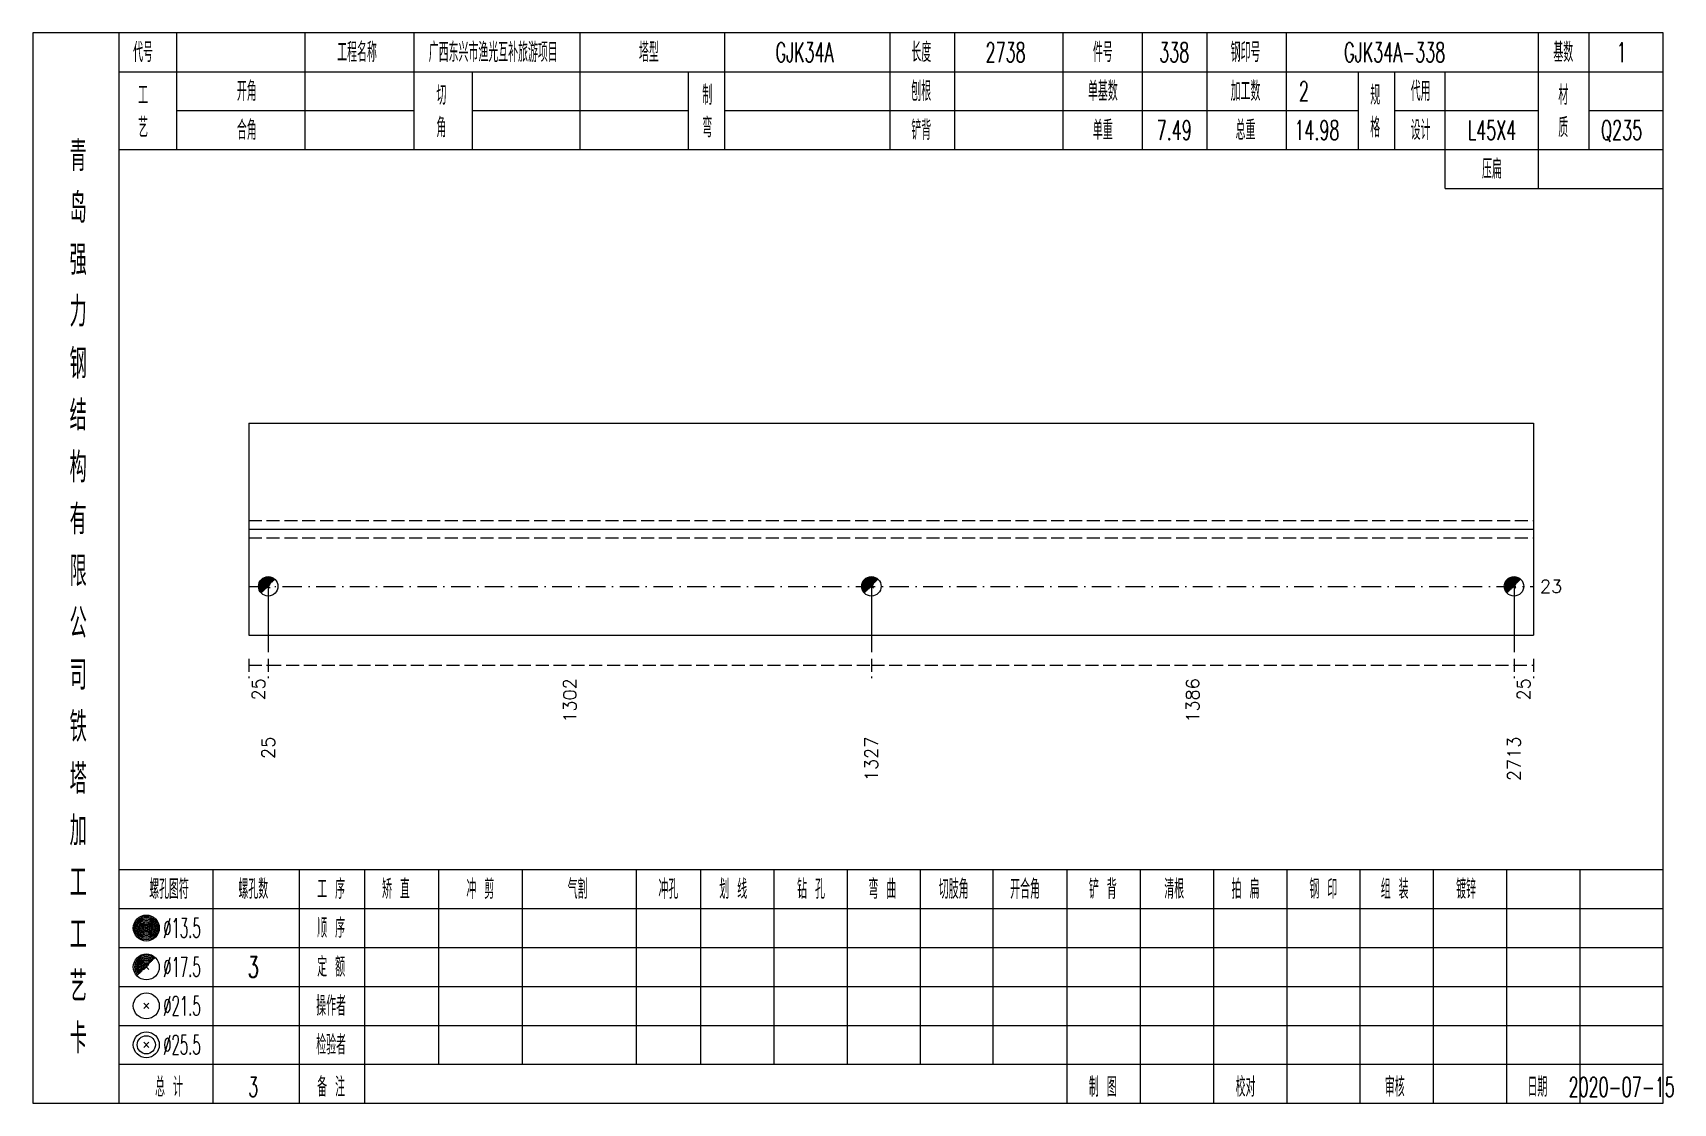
# Model space of a CAD drawing. Extents: x 0 to 2606, y -377 to 6479.
# Drawn here: x 1045.6 to 1298.5, y 5250 to 5415 of the extents above; entities that cross this region are included whole.
import ezdxf
from ezdxf.enums import TextEntityAlignment as Align

# ---------------------------------------------------------------- set-up
doc = ezdxf.new("R2010")
doc.units = 0
doc.header["$MEASUREMENT"] = 0
doc.linetypes.add('一点画线', pattern=[5.2, 3, -1, 0.2, -1])
doc.linetypes.add('虚线', pattern=[2.75, 2, -0.75])
doc.layers.get('0').update_dxf_attribs({"linetype": 'CONTINUOUS', "lineweight": 25})
doc.layers.add('1', color=7, linetype='CONTINUOUS', lineweight=25)
doc.layers.add('4', color=7, linetype='CONTINUOUS', lineweight=25)
doc.styles.get("Standard").update_dxf_attribs({"font": 'simplex.shx', "width": 0.7, "height": 3, "bigfont": 'gbhzfs.shx'})

msp = doc.modelspace()

# ---------------------------------------------------------------- texts
at = {"color": 7, "linetype": 'Continuous', "lineweight": 13}
msp.add_text('23', height=2, dxfattribs=at).set_placement((1278, 5329.67), align=Align.MIDDLE_LEFT)
at = {"color": 8, "linetype": 'Continuous', "lineweight": 9}
for s, p in [('25', (1080.4, 5315.5)), ('1302', (1128.41, 5315.5)), ('1386', (1224.46, 5315.5)), ('25', (1275.5, 5315.5))]:
    msp.add_text(s, height=2, rotation=90, dxfattribs=at).set_placement(p, align=Align.MIDDLE_RIGHT)
at = {"layer": '1', "color": 7, "linetype": 'Continuous', "lineweight": 13}
for s, p in [('25', (1081.9, 5306.5)), ('1327', (1174.91, 5306.5)), ('2713', (1274, 5306.5))]:
    msp.add_text(s, height=2, rotation=90, dxfattribs=at).set_placement(p, align=Align.MIDDLE_RIGHT)
at = {"layer": '4', "color": 1, "linetype": 'Continuous', "lineweight": 13}
for s, height, width, p in [('代号', 3, 0.6, (1062.6, 5412)), ('工程名称', 3, 0.6, (1095.6, 5412)), ('广西东兴市渔光互补旅游项目', 3, 0.6, (1116.6, 5412)), ('塔型', 3, 0.6, (1140.6, 5412)), ('GJK34A', 3, 0.6, (1164.6, 5412)), ('长度', 3, 0.6, (1182.6, 5412)), ('2738', 3, 0.6, (1195.6, 5412)), ('件号', 3, 0.6, (1210.6, 5412)), ('338', 3, 0.6, (1221.6, 5412)), ('钢印号', 3, 0.6, (1232.6, 5412)), ('GJK34A-338', 3, 0.6, (1255.6, 5412)), ('基数', 3, 0.6, (1281.6, 5412)), ('1', 3, 0.6, (1290.6, 5412)), ('工', 3, 0.6, (1062.6, 5405.4)), ('开角', 3, 0.6, (1078.6, 5406)), ('切', 3, 0.6, (1108.6, 5405.4)), ('制', 3, 0.6, (1149.6, 5405.4)), ('刨根', 3, 0.6, (1182.6, 5406)), ('单基数', 3, 0.6, (1210.6, 5406)), ('加工数', 3, 0.6, (1232.6, 5406)), ('2', 3, 0.6, (1241.6, 5406)), ('规', 3, 0.6, (1252.6, 5405.4)), ('代用', 3, 0.6, (1259.6, 5406)), ('材', 3, 0.6, (1281.6, 5405.4)), ('艺', 3, 0.6, (1062.6, 5400.4)), ('合角', 3, 0.6, (1078.6, 5400)), ('角', 3, 0.6, (1108.6, 5400.4)), ('弯', 3, 0.6, (1149.6, 5400.4)), ('铲背', 3, 0.6, (1182.6, 5400)), ('单重', 3, 0.6, (1210.6, 5400)), ('7.49', 3, 0.6, (1221.6, 5400)), ('总重', 3, 0.6, (1232.6, 5400)), ('14.98', 3, 0.6, (1243.6, 5400)), ('格', 3, 0.6, (1252.6, 5400.4)), ('设计', 3, 0.6, (1259.6, 5400)), ('L45X4', 3, 0.6, (1270.6, 5400)), ('质', 3, 0.6, (1281.6, 5400.4)), ('Q235', 3, 0.6, (1290.6, 5400)), ('青', 4.6, 0.8, (1052.6, 5396)), ('压扁', 3, 0.6, (1270.6, 5394)), ('岛', 4.6, 0.8, (1052.6, 5388)), ('强', 4.6, 0.8, (1052.6, 5380)), ('力', 4.6, 0.8, (1052.6, 5372)), ('钢', 4.6, 0.8, (1052.6, 5364)), ('结', 4.6, 0.8, (1052.6, 5356)), ('构', 4.6, 0.8, (1052.6, 5348)), ('有', 4.6, 0.8, (1052.6, 5340)), ('限', 4.6, 0.8, (1052.6, 5332)), ('公', 4.6, 0.8, (1052.6, 5324)), ('司', 4.6, 0.8, (1052.6, 5316)), ('铁', 4.6, 0.8, (1052.6, 5308)), ('塔', 4.6, 0.8, (1052.6, 5300)), ('加', 4.6, 0.8, (1052.6, 5292)), ('工', 4.6, 0.8, (1052.6, 5284)), ('螺孔图符', 3, 0.6, (1066.6, 5283)), ('螺孔数', 3, 0.6, (1079.6, 5283)), ('工 序', 3, 0.6, (1091.6, 5283)), ('矫 直', 3, 0.6, (1101.6, 5283)), ('冲 剪', 3, 0.6, (1114.6, 5283)), ('气割', 3, 0.6, (1129.6, 5283)), ('冲孔', 3, 0.6, (1143.6, 5283)), ('划 线', 3, 0.6, (1153.6, 5283)), ('钻 孔', 3, 0.6, (1165.6, 5283)), ('弯 曲', 3, 0.6, (1176.6, 5283)), ('切肢角', 3, 0.6, (1187.6, 5283)), ('开合角', 3, 0.6, (1198.6, 5283)), ('铲 背', 3, 0.6, (1210.6, 5283)), ('清根', 3, 0.6, (1221.6, 5283)), ('拍 扁', 3, 0.6, (1232.6, 5283)), ('钢 印', 3, 0.6, (1244.6, 5283)), ('组 装', 3, 0.6, (1255.6, 5283)), ('镀锌', 3, 0.6, (1266.6, 5283)), ('工', 4.6, 0.8, (1052.6, 5276)), ('%%C13.5', 3, 0.5, (1068.6, 5277)), ('顺 序', 3, 0.6, (1091.6, 5277)), ('%%C17.5', 3, 0.5, (1068.6, 5271)), ('3', 3.2, 0.6, (1079.6, 5271)), ('定 额', 3, 0.6, (1091.6, 5271)), ('艺', 4.6, 0.8, (1052.6, 5268)), ('%%C21.5', 3, 0.5, (1068.6, 5265)), ('操作者', 3, 0.6, (1091.6, 5265)), ('卡', 4.6, 0.8, (1052.6, 5260)), ('%%C25.5', 3, 0.5, (1068.6, 5259)), ('检验者', 3, 0.6, (1091.6, 5259)), ('总 计', 3, 0.6, (1066.6, 5252.5)), ('3', 3, 0.6, (1079.6, 5252.5)), ('备 注', 3, 0.6, (1091.6, 5252.5)), ('制 图', 3, 0.6, (1210.6, 5252.5)), ('校对', 3, 0.6, (1232.6, 5252.5)), ('审核', 3, 0.6, (1255.6, 5252.5)), ('日期', 3, 0.6, (1277.6, 5252.5)), ('2020-07-15', 3, 0.6, (1290.6, 5252.5))]:
    msp.add_text(s, height=height, dxfattribs=dict(at, width=width)).set_placement(p, align=Align.MIDDLE_CENTER)

# ---------------------------------------------------------------- linework, layer by layer
at = {"color": 7, "linetype": 'Continuous', "lineweight": 18}
for p, q in [((1078.9, 5354.83), (1078.9, 5322.17)), ((1078.9, 5354.83), (1277, 5354.83)), ((1277, 5354.83), (1277, 5322.17)), ((1078.9, 5338.5), (1277, 5338.5))]:
    msp.add_line(p, q, dxfattribs=at)
at = {"color": 1, "linetype": '虚线', "lineweight": 18}
for p, q in [((1078.9, 5339.83), (1277, 5339.83)), ((1078.9, 5337.17), (1277, 5337.17))]:
    msp.add_line(p, q, dxfattribs=at)
at = {"color": 3, "linetype": '一点画线', "lineweight": 13}
msp.add_line((1078.9, 5329.67), (1277, 5329.67), dxfattribs=at)
at = {"color": 7, "linetype": 'Continuous', "lineweight": 13}
for p, q in [((1081.9, 5329.67), (1081.9, 5319.5)), ((1174.91, 5329.67), (1174.91, 5319.5)), ((1274, 5329.67), (1274, 5319.5))]:
    msp.add_line(p, q, dxfattribs=at)
at = {"color": 8, "linetype": '虚线', "lineweight": 9}
for p, q in [((1078.9, 5318.5), (1078.9, 5315.5)), ((1078.9, 5317.5), (1081.9, 5317.5)), ((1081.9, 5318.5), (1081.9, 5315.5)), ((1081.9, 5318.5), (1081.9, 5315.5)), ((1081.9, 5317.5), (1174.91, 5317.5)), ((1174.91, 5318.5), (1174.91, 5315.5)), ((1174.91, 5318.5), (1174.91, 5315.5)), ((1174.91, 5317.5), (1274, 5317.5)), ((1274, 5318.5), (1274, 5315.5)), ((1274, 5318.5), (1274, 5315.5)), ((1274, 5317.5), (1277, 5317.5)), ((1277, 5318.5), (1277, 5315.5))]:
    msp.add_line(p, q, dxfattribs=at)
at = {"layer": '1', "color": 7, "linetype": 'Continuous', "lineweight": 0}
for p, q in [((1081.6, 5329.37), (1082.2, 5329.97)), ((1081.6, 5329.97), (1082.2, 5329.37)), ((1174.61, 5329.37), (1175.21, 5329.97)), ((1174.61, 5329.97), (1175.21, 5329.37)), ((1273.7, 5329.37), (1274.3, 5329.97)), ((1273.7, 5329.97), (1274.3, 5329.37))]:
    msp.add_line(p, q, dxfattribs=at)
at = {"layer": '1', "color": 7, "linetype": 'Continuous', "lineweight": 18}
msp.add_line((1078.9, 5322.17), (1277, 5322.17), dxfattribs=at)
at = {"layer": '1', "color": 7, "linetype": 'Continuous', "lineweight": 13}
for centre in [(1081.9, 5329.67), (1174.91, 5329.67), (1274, 5329.67)]:
    msp.add_circle(centre, 1.5, dxfattribs=at)
for centre, radius in [((1081.9, 5329.67), 1.35), ((1081.9, 5329.67), 1.2), ((1081.9, 5329.67), 1.05), ((1081.9, 5329.67), 0.9), ((1081.9, 5329.67), 0.75), ((1081.9, 5329.67), 0.6), ((1081.9, 5329.67), 0.45), ((1081.9, 5329.67), 0.3), ((1081.9, 5329.67), 0.15), ((1174.91, 5329.67), 1.35), ((1174.91, 5329.67), 1.2), ((1174.91, 5329.67), 1.05), ((1174.91, 5329.67), 0.9), ((1174.91, 5329.67), 0.75), ((1174.91, 5329.67), 0.6), ((1174.91, 5329.67), 0.45), ((1174.91, 5329.67), 0.3), ((1174.91, 5329.67), 0.15), ((1274, 5329.67), 1.35), ((1274, 5329.67), 1.2), ((1274, 5329.67), 1.05), ((1274, 5329.67), 0.9), ((1274, 5329.67), 0.75), ((1274, 5329.67), 0.6), ((1274, 5329.67), 0.45), ((1274, 5329.67), 0.3), ((1274, 5329.67), 0.15)]:
    msp.add_arc(centre, radius, 45, 225, dxfattribs=at)
at = {"layer": '4', "color": 1, "linetype": 'Continuous', "lineweight": 18}
for p, q in [((1058.9, 5250), (1058.9, 5415)), ((1067.8, 5397), (1067.8, 5415)), ((1087.6, 5397), (1087.6, 5415)), ((1104.4, 5397), (1104.4, 5415)), ((1130, 5397), (1130, 5415)), ((1152.3, 5397), (1152.3, 5415)), ((1177.8, 5397), (1177.8, 5415)), ((1187.8, 5397), (1187.8, 5415)), ((1204.5, 5397), (1204.5, 5415)), ((1216.7, 5397), (1216.7, 5415)), ((1226.7, 5397), (1226.7, 5415)), ((1238.9, 5397), (1238.9, 5415)), ((1277.8, 5391), (1277.8, 5415)), ((1285.6, 5397), (1285.6, 5415)), ((1058.9, 5409), (1297, 5409)), ((1113.4, 5397), (1113.4, 5409)), ((1146.7, 5397), (1146.7, 5409)), ((1250, 5397), (1250, 5409)), ((1255.6, 5397), (1255.6, 5409)), ((1263.4, 5391), (1263.4, 5409)), ((1067.8, 5403), (1104.4, 5403)), ((1113.4, 5403), (1146.7, 5403)), ((1152.3, 5403), (1250, 5403)), ((1255.6, 5403), (1277.8, 5403)), ((1285.6, 5403), (1297, 5403)), ((1058.9, 5397), (1297, 5397)), ((1263.4, 5391), (1297, 5391)), ((1058.9, 5286), (1297, 5286)), ((1073.4, 5250), (1073.4, 5286)), ((1086.7, 5250), (1086.7, 5286)), ((1096.8, 5250), (1096.8, 5286)), ((1108.2, 5256), (1108.2, 5286)), ((1121.1, 5256), (1121.1, 5286)), ((1138.7, 5256), (1138.7, 5286)), ((1148.6, 5256), (1148.6, 5286)), ((1159.9, 5256), (1159.9, 5286)), ((1171.2, 5256), (1171.2, 5286)), ((1182.5, 5256), (1182.5, 5286)), ((1193.7, 5256), (1193.7, 5286)), ((1205.1, 5256), (1205.1, 5286)), ((1216.4, 5256), (1216.4, 5286)), ((1227.7, 5256), (1227.7, 5286)), ((1239, 5256), (1239, 5286)), ((1250.3, 5256), (1250.3, 5286)), ((1261.6, 5256), (1261.6, 5286)), ((1272.9, 5256), (1272.9, 5286)), ((1284.2, 5256), (1284.2, 5286)), ((1058.9, 5280), (1297, 5280)), ((1058.9, 5274), (1297, 5274)), ((1058.9, 5268), (1297, 5268)), ((1058.9, 5262), (1297, 5262)), ((1058.9, 5256), (1297, 5256)), ((1205.1, 5250), (1205.1, 5256)), ((1216.4, 5250), (1216.4, 5256)), ((1227.7, 5250), (1227.7, 5256)), ((1239, 5250), (1239, 5256)), ((1250.3, 5250), (1250.3, 5256)), ((1261.6, 5250), (1261.6, 5256)), ((1272.9, 5250), (1272.9, 5256)), ((1284.2, 5250), (1284.2, 5256))]:
    msp.add_line(p, q, dxfattribs=at)
at = {"layer": '4', "color": 7, "linetype": 'Continuous', "lineweight": 13}
for p, q in [((1062.9, 5276.8), (1063.3, 5277.2)), ((1063.3, 5276.8), (1062.9, 5277.2)), ((1062.7, 5264.6), (1063.5, 5265.4)), ((1063.5, 5264.6), (1062.7, 5265.4)), ((1062.7, 5258.6), (1063.5, 5259.4)), ((1063.5, 5258.6), (1062.7, 5259.4))]:
    msp.add_line(p, q, dxfattribs=at)
at = {"layer": '4', "color": 7, "linetype": 'Continuous', "lineweight": 0}
for p, q in [((1062.7, 5270.6), (1063.5, 5271.4)), ((1062.7, 5271.4), (1063.5, 5270.6))]:
    msp.add_line(p, q, dxfattribs=at)
at = {"layer": '4', "color": 1, "linetype": 'Continuous', "lineweight": 18}
msp.add_lwpolyline([(1045.6, 5415), (1045.6, 5250), (1297, 5250), (1297, 5415)], close=True, dxfattribs=at)
at = {"layer": '4', "color": 7, "linetype": 'Continuous', "lineweight": 13}
for centre, radius in [((1063.1, 5277), 2), ((1063.1, 5277), 1.8), ((1063.1, 5277), 1.6), ((1063.1, 5277), 1.4), ((1063.1, 5277), 1.2), ((1063.1, 5277), 1), ((1063.1, 5277), 0.8), ((1063.1, 5277), 0.6), ((1063.1, 5277), 0.4), ((1063.1, 5277), 0.2), ((1063.1, 5271), 2), ((1063.1, 5265), 2), ((1063.1, 5259), 2), ((1063.1, 5259), 1.4)]:
    msp.add_circle(centre, radius, dxfattribs=at)
for radius in [1.8, 1.6, 1.4, 1.2, 1, 0.8, 0.6, 0.4, 0.2]:
    msp.add_arc((1063.1, 5271), radius, 45, 225, dxfattribs=at)

msp.set_redraw_order([(e.dxf.handle, doc.entitydb.next_handle()) for e in msp.query("TEXT MTEXT ATTDEF DIMENSION ARC_DIMENSION")])  # texts and dimensions are drawn at this point

doc.saveas('drawing.dxf')
